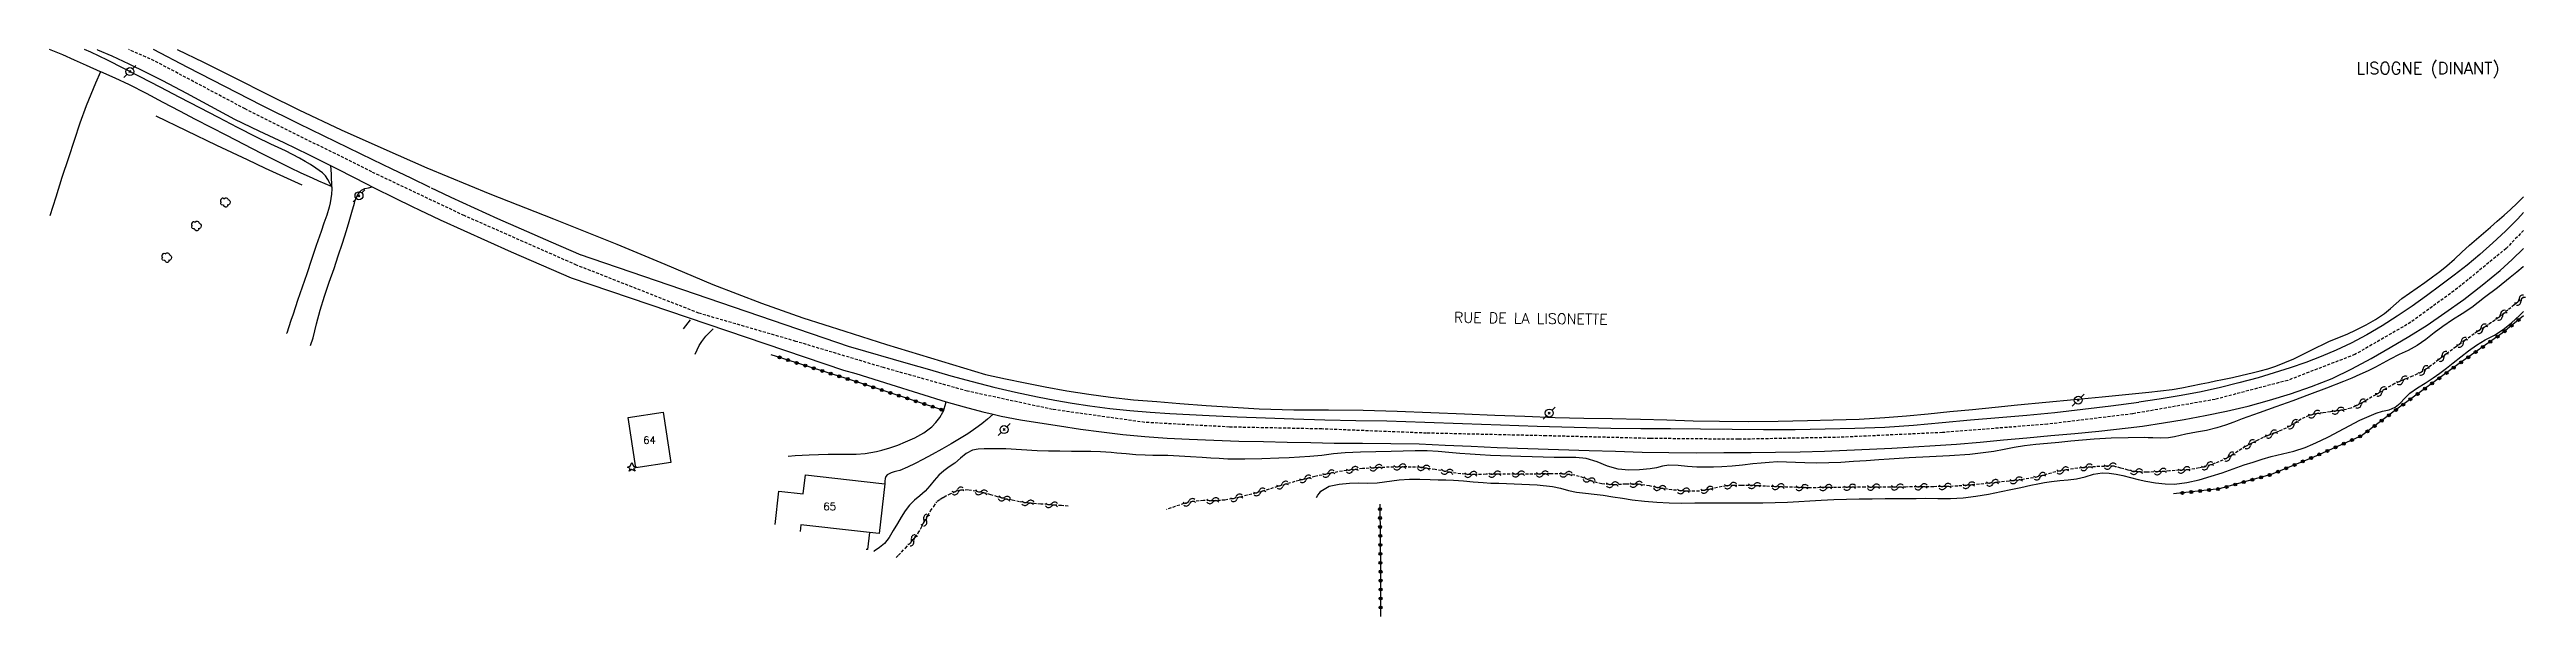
# Model space of a CAD drawing. Header units: millimetres. Extents: x 192000 to 193000, y 106000 to 107000.
# Drawn here: x 192584.9 to 193000.5, y 106905 to 107000 of the extents above; entities that cross this region are included whole.
import ezdxf
from ezdxf.enums import TextEntityAlignment as Align

# ---------------------------------------------------------------- set-up
doc = ezdxf.new("R2010")
doc.units = ezdxf.units.MM
doc.linetypes.add('DASHED', pattern=[0.75, 0.5, -0.25])
doc.layers.get('0').update_dxf_attribs({"linetype": 'CONTINUOUS'})
for name, color, linetype in [('W0001', 6, 'DASHED'), ('W0008', 7, 'CONTINUOUS'), ('W0017', 7, 'CONTINUOUS'), ('W0101', 7, 'CONTINUOUS'), ('W0104', 1, 'CONTINUOUS'), ('W0201', 7, 'CONTINUOUS'), ('W0211', 2, 'CONTINUOUS'), ('W0214', 2, 'CONTINUOUS'), ('W0300', 7, 'CONTINUOUS'), ('W0303', 7, 'CONTINUOUS'), ('W0323', 7, 'CONTINUOUS'), ('W0330', 7, 'CONTINUOUS'), ('W0473', 7, 'CONTINUOUS'), ('W0501', 5, 'DASHED'), ('W0510', 5, 'CONTINUOUS'), ('W0980', 7, 'CONTINUOUS'), ('W0989', 7, 'CONTINUOUS'), ('W0991', 7, 'CONTINUOUS')]:
    doc.layers.add(name, color=color, linetype=linetype)
doc.styles.get("Standard").update_dxf_attribs({"font": 'romans.shx', "width": 0.85})

msp = doc.modelspace()

# ---------------------------------------------------------------- texts
at = {"layer": 'W0980'}
msp.add_text('LISOGNE (DINANT)', height=2, dxfattribs=at).set_placement((192983.96, 106996.73), align=Align.MIDDLE)
at = {"layer": 'W0989'}
msp.add_text('RUE DE LA LISONETTE', height=1.75, rotation=359.2332, dxfattribs=at).set_placement((192820.54, 106954.23))
at = {"layer": 'W0991'}
for s, p in [('64', (192685.58, 106934.53)), ('65', (192715.8, 106923.39))]:
    msp.add_text(s, height=1.25, dxfattribs=at).set_placement(p, align=Align.MIDDLE_CENTER)

# ---------------------------------------------------------------- blocks, each defined once
blk = doc.blocks.new('T473')
for p, q in [((-0.166667, 0.166667), (0.166667, -0.166667)), ((-0.166667, -0.166667), (0.166667, 0.166667)), ((0.500001, 0.500001), (1.000002, 1.000002)), ((-1.000002, -1.000002), (-0.500001, -0.500001))]:
    blk.add_line(p, q)
blk.add_ellipse((0, 0), major_axis=(0.471405, 0.471405), ratio=1, start_param=5.4977871438, end_param=11.780972451)
blk = doc.blocks.new('T303')
for p, q in [((-0.77, 0), (-0.28, 0.21)), ((-0.28, -0.21), (-0.77, 0)), ((-0.28, 0.21), (0, 0.83)), ((0, 0.83), (0.28, 0.21)), ((0.28, 0.21), (0.83, 0)), ((0.83, 0), (0.28, -0.21)), ((-0.49, -0.63), (-0.28, -0.21)), ((0, -0.35), (-0.49, -0.63)), ((0.56, -0.63), (0, -0.35)), ((0.28, -0.21), (0.56, -0.63))]:
    blk.add_line(p, q)
blk = doc.blocks.new('T300')
for p, q in [((-0.8, 0.51), (-0.86, 0.34)), ((-0.86, 0.34), (-0.86, 0.17)), ((-0.86, 0.17), (-0.74, 0.06)), ((-0.69, 0.63), (-0.8, 0.51)), ((-0.8, -0.06), (-0.74, 0.06)), ((-0.74, 0.06), (-0.69, 0.11)), ((-0.57, 0.69), (-0.69, 0.63)), ((-0.46, 0.69), (-0.57, 0.69)), ((-0.29, 0.63), (-0.46, 0.69)), ((-0.29, 0.63), (-0.17, 0.74)), ((-0.23, 0.57), (-0.29, 0.63)), ((-0.17, 0.74), (-0.06, 0.8)), ((-0.06, 0.8), (0.06, 0.8)), ((0.06, 0.8), (0.23, 0.74)), ((0.23, 0.74), (0.34, 0.63)), ((0.34, 0.63), (0.4, 0.51)), ((0.46, 0.46), (0.34, 0.46)), ((0.4, 0.51), (0.4, 0.46)), ((0.57, 0.4), (0.46, 0.46)), ((0.57, 0.4), (0.69, 0.29)), ((0.69, 0.29), (0.74, 0.17)), ((0.74, 0.06), (0.69, -0.17)), ((0.74, 0.17), (0.74, 0.06)), ((-0.8, -0.17), (-0.8, -0.06)), ((-0.8, -0.23), (-0.8, -0.17)), ((-0.74, -0.34), (-0.8, -0.23)), ((-0.69, -0.4), (-0.74, -0.34)), ((-0.51, -0.46), (-0.69, -0.4)), ((-0.4, -0.46), (-0.51, -0.46)), ((-0.4, -0.46), (-0.34, -0.46)), ((-0.34, -0.46), (-0.34, -0.4)), ((-0.34, -0.51), (-0.34, -0.46)), ((-0.29, -0.63), (-0.34, -0.51)), ((-0.17, -0.74), (-0.29, -0.63)), ((-0.06, -0.8), (-0.17, -0.74)), ((0.06, -0.8), (-0.06, -0.8)), ((0.17, -0.74), (0.06, -0.8)), ((0.23, -0.69), (0.17, -0.74)), ((0.29, -0.46), (0.23, -0.46)), ((0.29, -0.63), (0.23, -0.69)), ((0.46, -0.4), (0.29, -0.46)), ((0.34, -0.51), (0.29, -0.63)), ((0.34, -0.51), (0.34, -0.46)), ((0.57, -0.34), (0.46, -0.4)), ((0.63, -0.29), (0.57, -0.34)), ((0.69, -0.17), (0.63, -0.29))]:
    blk.add_line(p, q)
blk = doc.blocks.new('t323o')
at = {"color": 0, "linetype": 'Continuous'}
for radius in [0.25, 0.15]:
    blk.add_circle((0, 0), radius, dxfattribs=at)
blk = doc.blocks.new('t500o')
at = {"color": 0, "linetype": 'Continuous'}
for centre, start, end in [((-0.5, 0.625), 216.8699, 323.1301), ((0.5, -0.125), 36.8699, 143.1301), ((0.5, -0.625), 36.8699, 143.1301), ((-0.5, 0.125), 216.8699, 323.1301)]:
    blk.add_arc(centre, 0.625, start, end, dxfattribs=at)

# ---------------------------------------------------------------- linework, layer by layer
at = {"layer": 'W0001'}
msp.add_lwpolyline([(193000, 106969.69), (192997.07, 106966.65), (192988.94, 106960), (192981.08, 106954.27), (192971.7, 106948.87), (192960.44, 106944.54), (192948.25, 106941.35), (192934.41, 106938.93), (192920.13, 106937.19), (192902.49, 106935.79), (192885.29, 106934.99), (192868.26, 106934.66), (192853.45, 106934.8), (192836.03, 106935.24), (192815.95, 106935.69), (192798.38, 106936.39), (192782.9, 106936.71), (192768.67, 106937.49), (192753.19, 106939.66), (192738.91, 106942.73), (192724.83, 106946.68), (192710.14, 106951.08), (192693.87, 106955.8), (192673.34, 106963.86), (192654.5, 106972.16), (192638.97, 106979.49), (192617.75, 106990.05), (192602.48, 106998.13), (192598.22, 107000)], dxfattribs=at)
at = {"layer": 'W0008'}
for points in [[(192592.89, 107000), (192592.95, 106999.98), (192595.35, 106998.95)], [(192595.35, 106998.95), (192598.21, 106997.59), (192601.06, 106996.23), (192603.9, 106994.84), (192607.92, 106992.7), (192611.91, 106990.49), (192615.93, 106988.35), (192620.06, 106986.35), (192624.23, 106984.4), (192628.38, 106982.43), (192632.07, 106980.57), (192633.3, 106979.95), (192638.19, 106977.42), (192639.05, 106976.99), (192643.11, 106974.95), (192645.56, 106973.78), (192647.14, 106973.03)], [(192648.8, 106976.9), (192645.59, 106978.43), (192642.38, 106979.96), (192639.17, 106981.5), (192632.95, 106984.51), (192626.74, 106987.55), (192620.56, 106990.63), (192614.33, 106993.81), (192608.12, 106997.02), (192602.36, 107000)], [(192648.94, 106976.83), (192649.8, 106976.42), (192652.24, 106975.28), (192656.16, 106973.47), (192660.1, 106971.7), (192664.06, 106969.94), (192669.05, 106967.75), (192674.06, 106965.6), (192674.13, 106965.57)], [(192647.14, 106973.03), (192648.01, 106972.62), (192650.47, 106971.46), (192654.42, 106969.65), (192658.38, 106967.86), (192662.36, 106966.09), (192667.38, 106963.89), (192672.41, 106961.72), (192672.49, 106961.69)], [(193000, 106972.67), (192999.02, 106971.64), (192996.96, 106969.58), (192994.83, 106967.57), (192992.64, 106965.64), (192990.51, 106963.88), (192988.33, 106962.18), (192986.12, 106960.51), (192983.72, 106958.72), (192981.28, 106956.96), (192978.79, 106955.29), (192976.27, 106953.7), (192973.69, 106952.18), (192971.05, 106950.78), (192968.56, 106949.61), (192966.02, 106948.54), (192963.45, 106947.55), (192960.82, 106946.62), (192958.15, 106945.78), (192955.48, 106944.99), (192952.2, 106944.1), (192948.91, 106943.3), (192945.6, 106942.57), (192942.23, 106941.95), (192938.84, 106941.41), (192935.45, 106940.86)], [(192673.76, 106965.69), (192719.09, 106950.22), (192719.32, 106950.15), (192729, 106947.37), (192732.56, 106946.35), (192736.13, 106945.32), (192739.71, 106944.34), (192743.35, 106943.42), (192747, 106942.56), (192750.67, 106941.78), (192753.58, 106941.22), (192756.51, 106940.71), (192759.44, 106940.26), (192762.8, 106939.83), (192766.18, 106939.47), (192769.56, 106939.18), (192772.86, 106938.96), (192776.16, 106938.79), (192779.47, 106938.64), (192784.19, 106938.42), (192788.91, 106938.23), (192793.63, 106938.07), (192798.86, 106937.93), (192804.08, 106937.83), (192809.31, 106937.73), (192815.65, 106937.52), (192822, 106937.3), (192828.34, 106937.09), (192834.52, 106936.88), (192840.7, 106936.68), (192846.88, 106936.54), (192851.89, 106936.48), (192856.89, 106936.46), (192861.9, 106936.43), (192867.2, 106936.38), (192872.49, 106936.32), (192877.78, 106936.32), (192882.8, 106936.39), (192887.81, 106936.51), (192892.82, 106936.72), (192897.63, 106937.05), (192902.43, 106937.47), (192907.23, 106937.9), (192911.95, 106938.29), (192916.66, 106938.7), (192921.37, 106939.15), (192926.07, 106939.69), (192930.76, 106940.28), (192935.45, 106940.86)], [(192936.08, 106936.87), (192939.58, 106937.44), (192943.08, 106938), (192946.56, 106938.64), (192950.18, 106939.4), (192953.78, 106940.24), (192957.35, 106941.21), (192960.91, 106942.29), (192964.44, 106943.49), (192967.89, 106944.87), (192971.2, 106946.45), (192974.44, 106948.2), (192977.63, 106950.03), (192980.74, 106951.88), (192983.8, 106953.82), (192986.8, 106955.84), (192989.97, 106958.11), (192993.07, 106960.48), (192996.06, 106962.98), (192998.06, 106964.78), (193000, 106966.64)], [(192672.41, 106961.72), (192718.15, 106946.23)], [(192718.15, 106946.23), (192720.2, 106945.68)], [(192720.2, 106945.68), (192726.08, 106943.83)], [(192726.08, 106943.83), (192735.33, 106940.92)], [(192735.33, 106940.92), (192738.4, 106940.1), (192741.48, 106939.28), (192743.25, 106938.86), (192744.57, 106938.55), (192747.82, 106937.93), (192751.08, 106937.4), (192754.36, 106936.91), (192757.89, 106936.38), (192761.44, 106935.9), (192764.99, 106935.48), (192768.69, 106935.14), (192772.41, 106934.87), (192776.12, 106934.66), (192780.28, 106934.49), (192784.44, 106934.37), (192788.6, 106934.28), (192792.55, 106934.19), (192796.51, 106934.11), (192800.47, 106934.03)], [(192800.47, 106934.03), (192805.21, 106934), (192809.95, 106933.97), (192814.69, 106933.88), (192819.06, 106933.7), (192823.44, 106933.48), (192827.81, 106933.27), (192832.94, 106933.09), (192838.08, 106932.93), (192843.21, 106932.79), (192847.67, 106932.65), (192852.13, 106932.52), (192856.59, 106932.44), (192861.2, 106932.4), (192865.82, 106932.42), (192870.43, 106932.46), (192874.52, 106932.5), (192878.61, 106932.57), (192882.7, 106932.67), (192886.47, 106932.81), (192890.24, 106932.99), (192894.01, 106933.18), (192897.64, 106933.38), (192901.26, 106933.6), (192904.88, 106933.85), (192908.81, 106934.18), (192912.74, 106934.55), (192916.66, 106934.92), (192920.69, 106935.28), (192924.72, 106935.64), (192928.74, 106936.03), (192931.19, 106936.3), (192933.64, 106936.59), (192936.08, 106936.87)]]:
    msp.add_lwpolyline(points, dxfattribs=at)
at = {"layer": 'W0017'}
for points in [[(192632.07, 106980.57), (192632.11, 106979.85), (192632.15, 106979.13), (192632.19, 106978.41), (192632.23, 106977.53), (192632.25, 106977.06), (192632.26, 106976.99), (192632.26, 106976.93), (192632.27, 106976.64), (192632.24, 106975.76), (192632.14, 106975.04), (192632, 106974.32), (192631.83, 106973.6), (192631.43, 106972.22), (192630.95, 106970.87), (192630.47, 106969.51), (192629.68, 106967.15), (192628.88, 106964.79), (192628.08, 106962.42), (192627.32, 106960.16), (192626.55, 106957.91), (192625.78, 106955.65), (192625.43, 106954.58), (192625.08, 106953.51), (192624.71, 106952.45), (192624.69, 106952.38)], [(192628.72, 106950.38), (192629.16, 106951.69), (192629.71, 106954.02), (192630.3, 106956.33), (192631.06, 106958.67), (192631.86, 106960.99), (192632.66, 106963.32), (192633.37, 106965.43), (192634.07, 106967.54), (192634.74, 106969.66), (192635.2, 106971.19), (192635.64, 106972.73), (192636.08, 106974.27), (192636.22, 106974.67), (192636.37, 106975.07), (192636.55, 106975.45), (192636.75, 106975.8), (192636.99, 106976.13), (192637.26, 106976.41), (192637.8, 106976.68), (192638.43, 106976.84), (192639.05, 106976.99)], [(192692.41, 106954.71), (192691.2, 106953.16)], [(192693.25, 106948.91), (192693.6, 106949.64), (192693.94, 106950.37), (192694.34, 106951.06), (192695.02, 106951.93), (192695.79, 106952.72), (192696.26, 106953.2)], [(192708.84, 106931.85), (192710.01, 106931.92), (192711.17, 106931.99), (192712.34, 106932.05), (192713.95, 106932.11), (192715.57, 106932.14), (192717.18, 106932.18), (192718.7, 106932.18), (192720.23, 106932.19), (192721.75, 106932.3), (192722.7, 106932.43), (192723.65, 106932.6), (192724.58, 106932.82), (192725.92, 106933.2), (192727.24, 106933.67), (192728.52, 106934.21), (192730.08, 106934.92), (192731.58, 106935.73), (192732.92, 106936.75), (192733.64, 106937.49), (192734.3, 106938.3), (192734.82, 106939.19), (192734.94, 106939.51), (192735.02, 106939.75), (192735.18, 106940.33), (192735.33, 106940.92)], [(192743.25, 106938.86), (192742.28, 106938.06), (192741.32, 106937.26), (192740.33, 106936.5), (192738.99, 106935.58), (192737.6, 106934.72), (192736.2, 106933.89), (192734.62, 106932.98), (192733.02, 106932.09), (192731.41, 106931.25), (192730.15, 106930.6), (192728.89, 106929.98), (192727.58, 106929.45), (192727.1, 106929.33), (192726.61, 106929.21), (192726.15, 106929.05), (192725.81, 106928.88), (192725.48, 106928.69), (192725.23, 106928.44), (192725.1, 106928.06), (192725.08, 106927.62), (192725.05, 106927.17)]]:
    msp.add_lwpolyline(points, dxfattribs=at)
at = {"layer": 'W0101'}
msp.add_lwpolyline([(192681.99, 106938.29), (192687.88, 106939.18), (192689.16, 106930.76), (192683.27, 106929.87)], close=True, dxfattribs=at)
for points in [[(192706.64, 106920.36), (192707.27, 106925.96), (192711.38, 106925.5), (192711.74, 106928.68)], [(192711.74, 106928.68), (192721.57, 106927.57), (192721.57, 106927.57), (192725.05, 106927.17), (192724.11, 106918.84), (192722.5, 106919.02), (192720.49, 106919.25), (192720.49, 106919.26), (192710.95, 106920.34), (192710.83, 106919.22)]]:
    msp.add_lwpolyline(points, dxfattribs=at)
at = {"layer": 'W0104'}
msp.add_lwpolyline([(192722.5, 106919.02), (192722.14, 106916.17), (192721.95, 106916.19)], dxfattribs=at)
at = {"layer": 'W0201'}
for points in [[(192606.36, 107000), (192610.78, 106997.88), (192616.11, 106995.22), (192621.42, 106992.53), (192626.76, 106989.89), (192633.87, 106986.56), (192641.02, 106983.33), (192648.21, 106980.18), (192658.8, 106975.81), (192669.46, 106971.62), (192680.1, 106967.39), (192688.16, 106964.02), (192696.22, 106960.63), (192704.35, 106957.46), (192711.31, 106955.04), (192718.33, 106952.78), (192725.36, 106950.58), (192730.88, 106948.87), (192736.42, 106947.2), (192741.95, 106945.53), (192745.28, 106944.82), (192748.61, 106944.11), (192751.95, 106943.45), (192755.6, 106942.8), (192759.27, 106942.2), (192762.94, 106941.7), (192766.8, 106941.29), (192770.68, 106940.97), (192774.55, 106940.68), (192778.99, 106940.33), (192783.44, 106940.02), (192787.89, 106939.77), (192793.7, 106939.62), (192799.52, 106939.6), (192805.33, 106939.53), (192811, 106939.36), (192816.66, 106939.14), (192822.32, 106938.92), (192827.39, 106938.72), (192832.46, 106938.52), (192837.53, 106938.34), (192842.31, 106938.22), (192847.09, 106938.13), (192851.87, 106938.03), (192856.27, 106937.9), (192860.67, 106937.77), (192865.07, 106937.68), (192869.99, 106937.66), (192874.92, 106937.71), (192879.84, 106937.81), (192884.18, 106937.91), (192888.52, 106938.06), (192892.85, 106938.29), (192896.48, 106938.59), (192900.11, 106938.94), (192903.74, 106939.31), (192907.53, 106939.68), (192911.33, 106940.07), (192915.12, 106940.45), (192919.85, 106940.89), (192924.58, 106941.32), (192929.3, 106941.77), (192933.22, 106942.16), (192937.13, 106942.57), (192941.04, 106942.99)], [(192941.04, 106942.99), (192942.66, 106943.31), (192944.29, 106943.63), (192945.91, 106943.96), (192947.11, 106944.2), (192948.3, 106944.44), (192949.5, 106944.68), (192951.15, 106945.04), (192952.8, 106945.41), (192954.45, 106945.81), (192955.78, 106946.15), (192957.1, 106946.5), (192958.41, 106946.9), (192961.43, 106948.13), (192964.35, 106949.6), (192967.3, 106951.03), (192968.85, 106951.68), (192970.41, 106952.31), (192971.94, 106953.01), (192973.57, 106953.85), (192975.16, 106954.76), (192976.67, 106955.77), (192977.66, 106956.57), (192978.62, 106957.43), (192979.6, 106958.25), (192980.87, 106959.18), (192982.17, 106960.06), (192983.46, 106960.96), (192984.7, 106961.87), (192985.93, 106962.79), (192987.13, 106963.75), (192988.41, 106964.88), (192989.66, 106966.05), (192990.92, 106967.21), (192992.09, 106968.23), (192993.27, 106969.24), (192994.45, 106970.25), (192995.59, 106971.23), (192996.72, 106972.21), (192997.83, 106973.21), (192998.93, 106974.25), (193000, 106975.3)]]:
    msp.add_lwpolyline(points, dxfattribs=at)
at = {"layer": 'W0211'}
msp.add_lwpolyline([(192632.26, 106976.93), (192631.94, 106977.59), (192631.62, 106978.24), (192631.22, 106978.84), (192630.73, 106979.31), (192630.18, 106979.73), (192629.62, 106980.12), (192628.73, 106980.71), (192627.81, 106981.26), (192626.88, 106981.78), (192624.49, 106983.02), (192622.05, 106984.16), (192619.62, 106985.31), (192616.45, 106986.94), (192613.29, 106988.59), (192610.13, 106990.24), (192606.8, 106991.98), (192603.47, 106993.71), (192600.13, 106995.43), (192597.39, 106996.84), (192594.64, 106998.25), (192591.85, 106999.55), (192590.79, 107000)], dxfattribs=at)
at = {"layer": 'W0214'}
msp.add_lwpolyline([(192632.25, 106977.06), (192631.18, 106977.51), (192630.11, 106977.96), (192629.04, 106978.43), (192627.15, 106979.3), (192625.27, 106980.2), (192623.4, 106981.12), (192620.47, 106982.58), (192617.56, 106984.08), (192614.64, 106985.59), (192612.02, 106986.94), (192609.4, 106988.3), (192606.78, 106989.67), (192603.98, 106991.15), (192601.19, 106992.65), (192598.36, 106994.07), (192595.95, 106995.19), (192593.53, 106996.26), (192593.46, 106996.29), (192591.1, 106997.32), (192589.13, 106998.22), (192587.17, 106999.12), (192585.17, 106999.92), (192584.92, 107000)], dxfattribs=at)
at = {"layer": 'W0300'}
msp.add_lwpolyline([(192602.73, 106988.89), (192607.84, 106986.44), (192612.94, 106983.98), (192618.06, 106981.55), (192621.12, 106980.13), (192624.18, 106978.71), (192627.24, 106977.3)], dxfattribs=at)
at = {"layer": 'W0323'}
for points in [[(193000, 106955.37), (192996.41, 106952.45), (192988.99, 106947.18), (192979.2, 106940.04), (192972.82, 106935.23), (192964.34, 106931.52), (192957.64, 106928.74), (192948.94, 106926.34), (192941.26, 106925.51)], [(192734.94, 106939.51), (192720.51, 106944.23), (192705.98, 106948.83)], [(192808.11, 106923.8), (192808.24, 106912.27), (192808.22, 106904.96)]]:
    msp.add_lwpolyline(points, dxfattribs=at)
at = {"layer": 'W0330'}
msp.add_lwpolyline([(192593.46, 106996.29), (192592.65, 106994.38), (192591.84, 106992.48), (192591.07, 106990.56), (192590.02, 106987.68), (192589.04, 106984.77), (192588.08, 106981.86), (192587.01, 106978.57), (192585.96, 106975.28), (192584.96, 106972.15)], dxfattribs=at)
at = {"layer": 'W0501'}
for points in [[(193000, 106958.49), (192998.44, 106957.19), (192997.38, 106956.33), (192996.31, 106955.48), (192995.21, 106954.66), (192994.06, 106953.87), (192992.88, 106953.12), (192991.72, 106952.35), (192990.18, 106951.27), (192988.67, 106950.17), (192987.15, 106949.06), (192985.74, 106947.98), (192984.33, 106946.9), (192982.86, 106945.94), (192981.39, 106945.24), (192979.88, 106944.64), (192978.39, 106943.99), (192976.78, 106943.09), (192975.21, 106942.13), (192973.62, 106941.2), (192972.76, 106940.72), (192971.89, 106940.25), (192971, 106939.86), (192969.9, 106939.59), (192968.76, 106939.43), (192967.62, 106939.28), (192966.39, 106939.11), (192965.15, 106938.94), (192963.96, 106938.65), (192962.66, 106938.04), (192961.43, 106937.26), (192960.16, 106936.53), (192958.88, 106935.98), (192957.58, 106935.49), (192956.29, 106934.95), (192955.3, 106934.47), (192954.32, 106933.96), (192953.35, 106933.44), (192952.09, 106932.67), (192950.85, 106931.87), (192949.57, 106931.16), (192948.27, 106930.63), (192946.92, 106930.2), (192945.56, 106929.85), (192943.93, 106929.59), (192942.27, 106929.46), (192940.61, 106929.37), (192938.71, 106929.22), (192936.8, 106929.13), (192934.91, 106929.24), (192933.66, 106929.49), (192932.42, 106929.84), (192931.18, 106930.18)], [(192931.18, 106930.18), (192929.68, 106930.12), (192928.19, 106930.07), (192926.7, 106929.96), (192925.21, 106929.81), (192923.73, 106929.61), (192922.25, 106929.36), (192920.75, 106929), (192919.26, 106928.57), (192917.76, 106928.2), (192915.73, 106927.88), (192913.68, 106927.65), (192911.64, 106927.44), (192909.45, 106927.2), (192907.25, 106926.99), (192905.06, 106926.82), (192903.04, 106926.74), (192901.01, 106926.71), (192898.99, 106926.69), (192896.38, 106926.66), (192893.77, 106926.65), (192891.15, 106926.64), (192889.51, 106926.63), (192887.86, 106926.62), (192886.21, 106926.61), (192884.13, 106926.58), (192882.05, 106926.55), (192879.98, 106926.54), (192878.07, 106926.59), (192876.16, 106926.65), (192874.24, 106926.73), (192872.84, 106926.8), (192871.44, 106926.88), (192870.04, 106926.93), (192868.78, 106926.94), (192867.52, 106926.93), (192866.26, 106926.86), (192864.75, 106926.59), (192863.24, 106926.23), (192861.73, 106925.98), (192860.2, 106925.95), (192858.65, 106926.03), (192857.11, 106926.18), (192855.22, 106926.46), (192853.33, 106926.84), (192851.44, 106927.12), (192849.4, 106927.13), (192847.35, 106927.05), (192845.33, 106927.18), (192843.8, 106927.62), (192842.29, 106928.2), (192840.75, 106928.65), (192838.7, 106928.87), (192836.62, 106928.86), (192834.53, 106928.83), (192832.25, 106928.84), (192829.97, 106928.83), (192827.69, 106928.82), (192825.94, 106928.79), (192824.18, 106928.75), (192822.43, 106928.79), (192819.89, 106929.12), (192817.37, 106929.61), (192814.83, 106929.95), (192813.37, 106930.01), (192811.91, 106930.02), (192810.45, 106930), (192807.82, 106929.92), (192805.19, 106929.74), (192802.57, 106929.44), (192799.89, 106928.99), (192797.23, 106928.41), (192794.58, 106927.77), (192791.67, 106926.96), (192788.79, 106926.07), (192785.87, 106925.27), (192784.62, 106924.97), (192783.36, 106924.68), (192782.1, 106924.46), (192780.32, 106924.36), (192778.52, 106924.38), (192776.74, 106924.23), (192775.25, 106923.87), (192773.79, 106923.39), (192772.32, 106922.91)], [(192726.95, 106914.83), (192727.34, 106915.21), (192728.52, 106916.41), (192729.66, 106917.64), (192730.67, 106918.96), (192731.23, 106919.91), (192731.72, 106920.89), (192732.25, 106921.86), (192732.75, 106922.64), (192733.26, 106923.4), (192733.78, 106924.17)], [(192755.83, 106923.46), (192754.68, 106923.55), (192753.53, 106923.63), (192752.38, 106923.72), (192751.25, 106923.8), (192750.11, 106923.89), (192748.98, 106924.01), (192747.68, 106924.2), (192746.4, 106924.44), (192745.12, 106924.71), (192743.98, 106925.03), (192742.83, 106925.37), (192741.68, 106925.66), (192740.37, 106925.95), (192739.04, 106926.16), (192737.75, 106926.12), (192736.91, 106925.89), (192736.08, 106925.53), (192735.28, 106925.12), (192734.77, 106924.82), (192734.27, 106924.49), (192733.78, 106924.17)]]:
    msp.add_lwpolyline(points, dxfattribs=at)
at = {"layer": 'W0510'}
for points in [[(193000, 106963.63), (192999.93, 106963.57), (192998.86, 106962.66), (192997.77, 106961.77), (192995.64, 106960.07), (192993.47, 106958.42), (192991.31, 106956.76)], [(192917.34, 106926.97), (192918.5, 106927.2), (192919.65, 106927.42), (192920.82, 106927.61), (192922.2, 106927.76), (192923.6, 106927.86), (192924.98, 106928.02), (192926.42, 106928.39), (192927.84, 106928.82), (192929.28, 106929.05), (192930.45, 106928.99), (192931.62, 106928.8), (192932.79, 106928.57), (192934.07, 106928.27), (192935.33, 106927.92), (192936.61, 106927.62), (192938.22, 106927.36), (192939.85, 106927.18), (192941.46, 106927.15), (192943.52, 106927.4), (192945.56, 106927.89), (192947.58, 106928.46), (192949.44, 106929.05), (192951.27, 106929.71), (192953.12, 106930.36), (192954.63, 106930.84), (192956.14, 106931.32), (192957.67, 106931.77), (192959.56, 106932.24), (192961.47, 106932.69), (192963.33, 106933.26), (192964.66, 106933.82), (192965.97, 106934.45), (192967.27, 106935.09), (192969.91, 106936.47), (192972.53, 106937.88), (192975.24, 106939.06), (192976.33, 106939.35), (192977.44, 106939.61), (192978.46, 106940.02), (192979.32, 106940.72), (192980.1, 106941.57), (192980.91, 106942.37), (192982.18, 106943.28), (192983.51, 106944.09), (192984.83, 106944.94), (192985.95, 106945.76), (192987.05, 106946.61), (192988.16, 106947.46), (192989.46, 106948.47), (192990.76, 106949.48), (192992.09, 106950.43), (192993.58, 106951.32), (192995.11, 106952.14), (192996.57, 106953.06), (192997.96, 106954.19), (192999.29, 106955.42), (193000, 106956.07)], [(192991.31, 106956.76), (192989.68, 106955.72), (192988.05, 106954.67), (192986.45, 106953.59), (192985.02, 106952.51), (192983.61, 106951.39), (192982.14, 106950.36), (192980.66, 106949.56), (192979.12, 106948.85), (192977.59, 106948.12), (192976.36, 106947.45), (192975.14, 106946.78), (192973.9, 106946.13), (192972.54, 106945.51), (192971.16, 106944.92), (192969.78, 106944.35), (192966.96, 106943.23), (192964.11, 106942.16), (192961.26, 106941.11), (192958.45, 106940.09), (192955.63, 106939.07), (192952.81, 106938.07), (192951.39, 106937.54), (192949.98, 106937.02), (192948.55, 106936.56), (192946.83, 106936.16), (192945.1, 106935.85), (192943.36, 106935.53), (192942.39, 106935.3), (192941.42, 106935.07), (192940.45, 106934.9), (192939.13, 106934.84), (192937.8, 106934.89), (192937, 106934.92), (192936.48, 106934.94)], [(192756.36, 106932.62), (192754.44, 106932.65), (192752.52, 106932.67), (192750.6, 106932.71), (192747.97, 106932.87), (192745.34, 106933.06), (192742.71, 106933.08), (192741.71, 106933.07), (192740.7, 106933.03), (192739.75, 106932.85), (192738.7, 106932.28), (192737.74, 106931.49), (192736.79, 106930.68), (192735.88, 106930.02), (192734.98, 106929.35), (192734.14, 106928.63), (192733.34, 106927.76), (192732.61, 106926.84), (192731.83, 106925.96), (192730.96, 106925.18), (192730.05, 106924.43), (192729.21, 106923.62), (192728.47, 106922.64), (192727.81, 106921.59), (192727.16, 106920.53), (192726.47, 106919.37), (192725.79, 106918.2), (192724.98, 106917.17), (192724.18, 106916.51), (192723.3, 106915.93), (192723.19, 106915.86)], [(192936.48, 106934.94), (192933.64, 106934.89), (192930.81, 106934.83), (192927.98, 106934.7), (192926, 106934.53), (192924.02, 106934.33), (192922.05, 106934.12), (192920.12, 106933.96), (192918.19, 106933.79), (192916.27, 106933.57), (192914.55, 106933.28), (192912.83, 106932.94), (192911.1, 106932.63), (192909.76, 106932.44), (192908.42, 106932.28), (192907.07, 106932.13), (192903.69, 106931.87), (192900.31, 106931.72), (192896.92, 106931.57), (192895.23, 106931.45), (192893.54, 106931.34), (192891.85, 106931.23), (192889.72, 106931.07), (192887.6, 106930.91), (192885.47, 106930.79), (192883.45, 106930.72), (192881.42, 106930.68), (192879.4, 106930.69), (192877.87, 106930.76), (192876.35, 106930.84), (192874.82, 106930.87), (192873.45, 106930.79), (192872.07, 106930.65), (192870.7, 106930.52), (192868.95, 106930.34), (192867.21, 106930.16), (192865.47, 106930.03), (192864.09, 106929.98), (192862.7, 106929.97), (192861.32, 106929.99), (192859.75, 106930.12), (192858.17, 106930.29), (192856.61, 106930.3), (192855.55, 106930.13), (192854.5, 106929.89), (192853.45, 106929.7), (192851.66, 106929.52), (192849.86, 106929.48), (192848.1, 106929.63), (192846.3, 106930.15), (192844.55, 106930.88), (192842.75, 106931.43), (192840.98, 106931.6), (192839.17, 106931.61), (192837.37, 106931.61), (192835.51, 106931.66), (192833.65, 106931.7), (192831.79, 106931.75), (192830.08, 106931.82), (192828.38, 106931.89), (192826.67, 106931.97), (192824.96, 106932.07), (192823.25, 106932.17), (192821.53, 106932.29), (192819.71, 106932.43), (192817.89, 106932.59), (192816.07, 106932.7), (192814.06, 106932.72), (192812.04, 106932.68), (192810.02, 106932.63), (192807.45, 106932.58), (192804.88, 106932.52), (192802.31, 106932.38), (192800.33, 106932.2), (192798.36, 106931.97), (192796.39, 106931.78), (192794.64, 106931.66), (192792.89, 106931.56), (192791.14, 106931.49), (192788.31, 106931.38), (192785.47, 106931.31), (192782.63, 106931.35), (192781.18, 106931.42), (192779.73, 106931.52), (192778.28, 106931.62), (192776.37, 106931.74), (192774.45, 106931.85), (192772.54, 106931.93), (192771.27, 106931.95), (192770.01, 106931.95), (192768.74, 106931.98), (192767.15, 106932.08), (192765.55, 106932.22), (192763.96, 106932.36), (192763.05, 106932.44), (192762.14, 106932.51), (192761.23, 106932.57), (192759.61, 106932.62), (192757.98, 106932.62), (192756.36, 106932.62)], [(192797.47, 106924.92), (192797.71, 106925.28), (192797.96, 106925.65), (192798.23, 106925.97), (192799.59, 106926.78), (192801.29, 106927.12), (192803, 106927.31), (192804.54, 106927.38), (192806.11, 106927.32), (192807.67, 106927.34), (192808.9, 106927.51), (192810.13, 106927.72), (192811.36, 106927.89), (192813.09, 106927.96), (192814.83, 106927.95), (192816.57, 106927.9), (192817.87, 106927.88), (192819.17, 106927.85), (192820.48, 106927.8), (192822.13, 106927.67), (192823.77, 106927.51), (192825.43, 106927.39), (192826.73, 106927.33), (192828.05, 106927.29), (192829.36, 106927.24), (192831.94, 106927.15), (192834.52, 106927.04), (192837.07, 106926.74), (192838.42, 106926.44), (192839.77, 106926.1), (192841.12, 106925.8), (192842.6, 106925.6), (192844.08, 106925.45), (192845.56, 106925.29), (192847.2, 106925.04), (192848.83, 106924.77), (192850.47, 106924.53), (192852.53, 106924.3), (192854.59, 106924.11), (192856.65, 106923.99), (192858.8, 106923.95), (192860.94, 106923.98), (192863.09, 106924.01), (192865.49, 106924.01), (192867.9, 106924), (192870.3, 106924.01), (192872.37, 106924.02), (192874.44, 106924.04), (192876.51, 106924.1), (192878.39, 106924.21), (192880.27, 106924.35), (192882.15, 106924.46), (192884.27, 106924.55), (192886.39, 106924.61), (192888.51, 106924.65), (192890.69, 106924.69), (192892.88, 106924.71), (192895.06, 106924.73), (192896.57, 106924.75), (192898.08, 106924.76), (192899.58, 106924.78), (192901.72, 106924.76), (192903.85, 106924.75), (192905.97, 106924.85), (192908.1, 106925.1), (192910.22, 106925.47), (192912.33, 106925.88), (192914, 106926.22), (192915.67, 106926.6), (192917.34, 106926.97)]]:
    msp.add_lwpolyline(points, dxfattribs=at)

# ---------------------------------------------------------------- block references
at = {"layer": 'W0300', "rotation": 359.9999899820874}
for p in [(192614.48, 106974.37), (192609.61, 106970.41), (192604.64, 106965.1)]:
    msp.add_blockref('T300', p, dxfattribs=at)
at = {"layer": 'W0303', "rotation": 359.9999899820874}
msp.add_blockref('T303', (192682.64, 106929.96), dxfattribs=at)
at = {"layer": 'W0323'}
for p, rotation in [((192996.83, 106952.78), 219.1929525962804), ((192997.99, 106953.73), 219.1929525962804), ((192999.15, 106954.68), 219.1929525962804), ((192991.96, 106949.28), 215.3465534360056), ((192993.18, 106950.15), 215.3465534360056), ((192994.4, 106951.02), 215.3465534360056), ((192995.63, 106951.89), 215.3465534360056), ((192707.41, 106948.38), 162.4164928782824), ((192708.84, 106947.93), 162.4164928782824), ((192710.27, 106947.47), 162.4164928782824), ((192711.7, 106947.02), 162.4164928782824), ((192713.13, 106946.57), 162.4164928782824), ((192714.56, 106946.12), 162.4164928782824), ((192715.99, 106945.66), 162.4164928782824), ((192717.42, 106945.21), 162.4164928782824), ((192718.85, 106944.76), 162.4164928782824), ((192985.87, 106944.9), 216.1003527457435), ((192987.08, 106945.79), 216.1003527457435), ((192988.29, 106946.67), 216.1003527457435), ((192989.51, 106947.55), 215.3465534360056), ((192990.73, 106948.42), 215.3465534360056), ((192720.28, 106944.3), 162.4164928782824), ((192721.71, 106943.84), 161.892097406116), ((192723.13, 106943.37), 161.892097406116), ((192724.56, 106942.91), 161.892097406116), ((192725.99, 106942.44), 161.892097406116), ((192727.41, 106941.97), 161.892097406116), ((192728.84, 106941.51), 161.892097406116), ((192730.26, 106941.04), 161.892097406116), ((192731.69, 106940.57), 161.892097406116), ((192979.81, 106940.49), 216.1003527457435), ((192981.02, 106941.37), 216.1003527457435), ((192982.23, 106942.25), 216.1003527457435), ((192983.44, 106943.14), 216.1003527457435), ((192984.66, 106944.02), 216.1003527457435), ((192733.11, 106940.11), 161.892097406116), ((192734.54, 106939.64), 161.892097406116), ((192975.01, 106936.88), 217.01622471467), ((192976.21, 106937.79), 217.01622471467), ((192977.41, 106938.69), 217.01622471467), ((192978.6, 106939.59), 217.01622471467), ((192965.71, 106932.12), 203.6577270641836), ((192967.09, 106932.72), 203.6577270641836), ((192968.46, 106933.32), 203.6577270641836), ((192969.84, 106933.92), 203.6577270641836), ((192971.21, 106934.53), 203.6577270641836), ((192972.58, 106935.13), 203.6577270641836), ((192973.81, 106935.98), 217.01622471467), ((192954.51, 106927.88), 195.4629110205614), ((192955.96, 106928.28), 195.4629110205614), ((192957.4, 106928.68), 195.4629110205614), ((192958.8, 106929.22), 202.4905032742516), ((192960.18, 106929.8), 202.4905032742516), ((192961.57, 106930.37), 202.4905032742516), ((192962.95, 106930.94), 202.4905032742516), ((192964.34, 106931.52), 202.4905032742516), ((192942.75, 106925.67), 186.1313082081727), ((192944.25, 106925.83), 186.1313082081727), ((192945.74, 106925.99), 186.1313082081727), ((192947.23, 106926.15), 186.1313082081727), ((192948.72, 106926.31), 186.1313082081727), ((192950.17, 106926.68), 195.4629110205614), ((192951.62, 106927.08), 195.4629110205614), ((192953.06, 106927.48), 195.4629110205614), ((192808.12, 106922.96), 270.6509474566344), ((192808.14, 106921.46), 270.6509474566344), ((192808.15, 106919.96), 270.6509474566344), ((192808.17, 106918.46), 270.6509474566344), ((192808.19, 106916.96), 270.6509474566344), ((192808.21, 106915.46), 270.6509474566344), ((192808.22, 106913.96), 270.6509474566344), ((192808.24, 106912.46), 270.6509474566344), ((192808.24, 106909.46), 269.8589471596051), ((192808.23, 106907.96), 269.8589471596051), ((192808.24, 106910.96), 269.8589471596051), ((192808.23, 106906.46), 269.8589471596051)]:
    msp.add_blockref('t323o', p, dxfattribs=dict(at, rotation=rotation))
at = {"layer": 'W0473', "rotation": 359.9999899820874}
for p in [(192598.4, 106996.31), (192636.84, 106975.49), (192925.29, 106941.22), (192745.07, 106936.28), (192836.54, 106939.06)]:
    msp.add_blockref('T473', p, dxfattribs=at)
at = {"layer": 'W0501'}
for p, rotation in [((192999.4, 106957.98), 219.8973339847693), ((192993, 106953.19), 212.688375714289), ((192996.29, 106955.46), 216.8029242337407), ((192986.48, 106948.55), 217.424959365834), ((192989.71, 106950.92), 216.0026788651259), ((192979.63, 106944.53), 203.6515486783978), ((192983.26, 106946.2), 213.1942076992124), ((192972.64, 106940.65), 208.6659922675862), ((192976.09, 106942.67), 211.540217813416), ((192961.32, 106937.19), 209.9253168090697), ((192964.91, 106938.88), 193.6173724793259), ((192968.86, 106939.45), 187.7561787975823), ((192950.65, 106931.76), 208.5948494388831), ((192954.07, 106933.83), 208.3818762370234), ((192957.69, 106935.53), 200.8198139988353), ((192795.64, 106928.03), 193.5513896351031), ((192799.54, 106928.91), 192.2049128875622), ((192803.49, 106929.54), 186.4653545668378), ((192807.47, 106929.89), 183.9384546128339), ((192811.47, 106930.02), 180.6666559177748), ((192815.46, 106929.86), 172.3758074956497), ((192819.41, 106929.21), 168.986753345688), ((192823.38, 106928.77), 178.7546357336877), ((192827.38, 106928.81), 181.1104974712152), ((192831.38, 106928.84), 180.2512956670774), ((192835.38, 106928.84), 180.7408524090349), ((192839.37, 106928.8), 174.1510783538609), ((192843.23, 106927.84), 158.967571091174), ((192914.89, 106927.78), 186.3862914353665), ((192918.82, 106928.47), 193.8203395272285), ((192922.7, 106929.44), 189.7642071660485), ((192926.67, 106929.96), 185.8969635100991), ((192930.66, 106930.16), 182.1878498341038), ((192935.06, 106929.23), 176.6923115242454), ((192939.05, 106929.25), 184.2928918467312), ((192943.04, 106929.52), 184.5546801918267), ((192946.97, 106930.21), 197.999345296187), ((192737.31, 106926), 195.6045138074929), ((192741.26, 106925.76), 167.7533440867388), ((192745.12, 106924.72), 164.7491044693801), ((192749.05, 106924), 173.9041384554536), ((192753.04, 106923.67), 175.6203614592976), ((192776.14, 106924.09), 193.7459570112487), ((192780.11, 106924.36), 179.4910003576014), ((192784.07, 106924.84), 192.7411563237904), ((192787.95, 106925.84), 195.3149958312026), ((192791.78, 106926.99), 195.6692738000173), ((192847.13, 106927.06), 176.1387464112625), ((192851.12, 106927.12), 179.4949572379022), ((192855.07, 106926.49), 168.7719687274731), ((192859.04, 106926.01), 176.8140081604376), ((192863.02, 106926.19), 189.2409616371496), ((192866.95, 106926.9), 183.3718089110012), ((192870.95, 106926.9), 178.1616082610548), ((192874.94, 106926.71), 177.6327625552636), ((192878.94, 106926.57), 178.7416130774263), ((192882.94, 106926.56), 180.9378346292792), ((192886.94, 106926.62), 180.3474534696115), ((192890.94, 106926.64), 180.2779640025238), ((192894.94, 106926.65), 180.241382552983), ((192898.94, 106926.69), 180.6146437876227), ((192902.94, 106926.74), 180.9623879919843), ((192906.93, 106926.96), 184.1931447306755), ((192910.91, 106927.36), 186.1995149133255), ((192731.84, 106921.1), 61.41030117759549), ((192729.72, 106917.72), 52.41463029072712)]:
    msp.add_blockref('t500o', p, dxfattribs=dict(at, rotation=rotation))

msp.set_redraw_order([(e.dxf.handle, doc.entitydb.next_handle()) for e in msp.query("TEXT MTEXT ATTDEF DIMENSION ARC_DIMENSION")])  # texts and dimensions are drawn at this point

doc.saveas('drawing.dxf')
